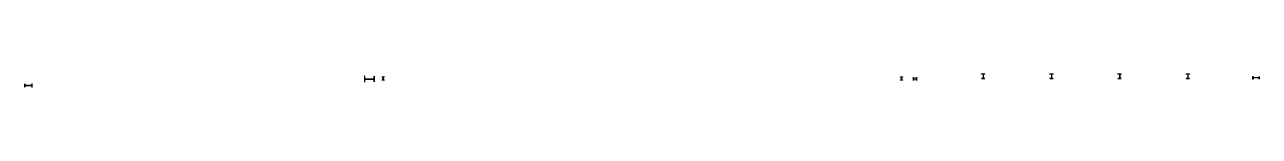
# Model space of a CAD drawing. Header units: inches. Extents: x -15 to 2803056, y 0 to 866270.
# Drawn here: x 1358258 to 1448768, y 244055 to 245006 of the extents above; entities that cross this region are included whole.
import ezdxf

# ---------------------------------------------------------------- set-up
doc = ezdxf.new("R2010")
doc.units = ezdxf.units.IN
doc.header["$LTSCALE"] = 100
doc.header["$MEASUREMENT"] = 0
doc.layers.add('initial layout', color=7, linetype='Continuous')

msp = doc.modelspace()

# ---------------------------------------------------------------- linework, layer by layer
at = {"layer": 'initial layout', "linetype": 'ByBlock'}
for p, q in [((1383167.818, 244849.749), (1383167.818, 244429.749)), ((1383187.818, 244849.749), (1383167.818, 244849.749)), ((1383167.818, 244429.749), (1383187.818, 244429.749)), ((1383187.818, 244429.749), (1383187.818, 244849.749)), ((1383867.818, 244849.749), (1383867.818, 244429.749)), ((1383887.818, 244849.749), (1383867.818, 244849.749)), ((1383867.818, 244429.749), (1383887.818, 244429.749)), ((1383887.818, 244429.749), (1383887.818, 244849.749)), ((1384452.818, 244791.073), (1384602.818, 244791.073)), ((1384452.818, 244771.073), (1384452.818, 244791.073)), ((1384602.818, 244771.073), (1384452.818, 244771.073)), ((1384452.818, 244571.073), (1384602.818, 244571.073)), ((1384452.818, 244551.073), (1384452.818, 244571.073)), ((1384602.818, 244551.073), (1384452.818, 244551.073)), ((1384602.818, 244791.073), (1384602.818, 244771.073)), ((1384602.818, 244571.073), (1384602.818, 244551.073)), ((1422452.818, 244791.073), (1422602.818, 244791.073)), ((1422452.818, 244771.073), (1422452.818, 244791.073)), ((1422602.818, 244771.073), (1422452.818, 244771.073)), ((1422452.818, 244571.073), (1422602.818, 244571.073)), ((1422452.818, 244551.073), (1422452.818, 244571.073)), ((1422602.818, 244551.073), (1422452.818, 244551.073)), ((1422602.818, 244791.073), (1422602.818, 244771.073)), ((1422602.818, 244571.073), (1422602.818, 244551.073)), ((1423407.818, 244782.066), (1423407.818, 244522.066)), ((1423427.818, 244782.066), (1423407.818, 244782.066)), ((1423407.818, 244522.066), (1423427.818, 244522.066)), ((1423427.818, 244522.066), (1423427.818, 244782.066)), ((1423627.818, 244782.066), (1423627.818, 244522.066)), ((1423647.818, 244782.066), (1423627.818, 244782.066)), ((1423627.818, 244522.066), (1423647.818, 244522.066)), ((1423647.818, 244522.066), (1423647.818, 244782.066)), ((1428407.818, 245006.265), (1428647.818, 245006.265)), ((1428407.818, 244986.265), (1428407.818, 245006.265)), ((1428647.818, 244986.265), (1428407.818, 244986.265)), ((1428407.818, 244686.265), (1428647.818, 244686.265)), ((1428407.818, 244666.265), (1428407.818, 244686.265)), ((1428647.818, 244666.265), (1428407.818, 244666.265)), ((1428647.818, 245006.265), (1428647.818, 244986.265)), ((1428647.818, 244686.265), (1428647.818, 244666.265)), ((1433407.818, 245006.265), (1433647.818, 245006.265)), ((1433407.818, 244986.265), (1433407.818, 245006.265)), ((1433647.818, 244986.265), (1433407.818, 244986.265)), ((1433407.818, 244686.265), (1433647.818, 244686.265)), ((1433407.818, 244666.265), (1433407.818, 244686.265)), ((1433647.818, 244666.265), (1433407.818, 244666.265)), ((1433647.818, 245006.265), (1433647.818, 244986.265)), ((1433647.818, 244686.265), (1433647.818, 244666.265)), ((1438407.818, 245006.265), (1438647.818, 245006.265)), ((1438407.818, 244986.265), (1438407.818, 245006.265)), ((1438647.818, 244986.265), (1438407.818, 244986.265)), ((1438407.818, 244686.265), (1438647.818, 244686.265)), ((1438407.818, 244666.265), (1438407.818, 244686.265)), ((1438647.818, 244666.265), (1438407.818, 244666.265)), ((1438647.818, 245006.265), (1438647.818, 244986.265)), ((1438647.818, 244686.265), (1438647.818, 244666.265)), ((1443407.818, 245006.265), (1443647.818, 245006.265)), ((1443407.818, 244986.265), (1443407.818, 245006.265)), ((1443647.818, 244986.265), (1443407.818, 244986.265)), ((1443407.818, 244686.265), (1443647.818, 244686.265)), ((1443407.818, 244666.265), (1443407.818, 244686.265)), ((1443647.818, 244666.265), (1443407.818, 244666.265)), ((1443647.818, 245006.265), (1443647.818, 244986.265)), ((1443647.818, 244686.265), (1443647.818, 244666.265)), ((1448287.818, 244627.519), (1448287.818, 244827.519)), ((1448287.818, 244827.519), (1448307.818, 244827.519)), ((1448307.818, 244627.519), (1448287.818, 244627.519)), ((1448307.818, 244827.519), (1448307.818, 244627.519)), ((1448747.818, 244627.519), (1448747.818, 244827.519)), ((1448747.818, 244827.519), (1448767.818, 244827.519)), ((1448767.818, 244627.519), (1448747.818, 244627.519)), ((1448767.818, 244827.519), (1448767.818, 244627.519)), ((1358257.818, 244294.502), (1358257.818, 244054.502)), ((1358277.818, 244294.502), (1358257.818, 244294.502)), ((1358257.818, 244054.502), (1358277.818, 244054.502)), ((1358277.818, 244054.502), (1358277.818, 244294.502)), ((1358777.818, 244294.502), (1358777.818, 244054.502)), ((1358797.818, 244294.502), (1358777.818, 244294.502)), ((1358777.818, 244054.502), (1358797.818, 244054.502)), ((1358797.818, 244054.502), (1358797.818, 244294.502))]:
    msp.add_line(p, q, dxfattribs=at)
at = {"layer": 'initial layout'}
for p, q in [((1383187.818, 244649.749), (1383867.818, 244649.749)), ((1383187.818, 244629.749), (1383867.818, 244629.749)), ((1384522.818, 244771.073), (1384522.818, 244571.073)), ((1384532.818, 244771.073), (1384532.818, 244571.073)), ((1422522.818, 244771.073), (1422522.818, 244571.073)), ((1422532.818, 244771.073), (1422532.818, 244571.073)), ((1423427.818, 244657.066), (1423627.818, 244657.066)), ((1423427.818, 244647.066), (1423627.818, 244647.066)), ((1428522.818, 244986.265), (1428522.818, 244686.265)), ((1428532.818, 244986.265), (1428532.818, 244686.265)), ((1433522.818, 244986.265), (1433522.818, 244686.265)), ((1433532.818, 244986.265), (1433532.818, 244686.265)), ((1438522.818, 244986.265), (1438522.818, 244686.265)), ((1438532.818, 244986.265), (1438532.818, 244686.265)), ((1443522.818, 244986.265), (1443522.818, 244686.265)), ((1443532.818, 244986.265), (1443532.818, 244686.265)), ((1448747.818, 244735.019), (1448307.818, 244735.019)), ((1448747.818, 244720.019), (1448307.818, 244720.019)), ((1358277.818, 244182.002), (1358777.818, 244182.002)), ((1358277.818, 244167.002), (1358777.818, 244167.002))]:
    msp.add_line(p, q, dxfattribs=at)

doc.saveas('drawing.dxf')
